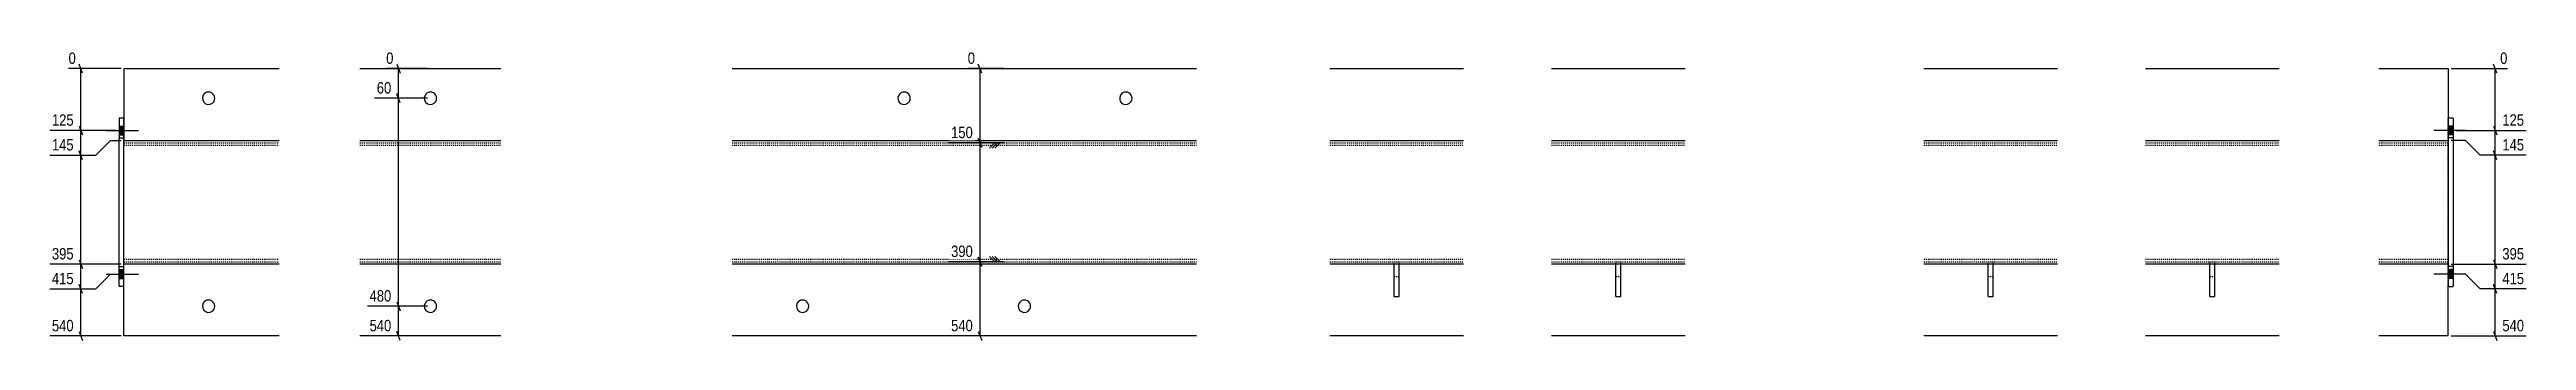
# Model space of a CAD drawing. Header units: millimetres. Extents: x 29 to 47384, y 10 to 1917.
# Drawn here: x 23525 to 28529, y 14 to 602 of the extents above; entities that cross this region are included whole.
import ezdxf

# ---------------------------------------------------------------- set-up
doc = ezdxf.new("R2010")
doc.units = ezdxf.units.MM
doc.linetypes.add('DXK_LINE_DOT2', pattern=[3.9198, 1.9599, -1.9599])
doc.layers.add('MÅLSÆTNING', color=7, linetype='Continuous')
doc.layers.add('STÅL', color=7, linetype='Continuous')
doc.styles.add('Arial Narrow', font='ARIALN.TTF', dxfattribs={"height": 0.2})

msp = doc.modelspace()

# ---------------------------------------------------------------- hatches: boundary and pattern name
at = {"layer": 'STÅL', "linetype": 'Continuous'}
for points in [[(23665.9, 447.4), (23665.9, 429.4), (23675.9, 429.4), (23675.9, 447.4)], [(23665.9, 447.4), (23665.9, 429.4), (23675.9, 429.4), (23675.9, 447.4)], [(23665.9, 447.4), (23665.9, 429.4), (23675.9, 429.4), (23675.9, 447.4)], [(28380.9, 429.4), (28380.9, 447.4), (28370.9, 447.4), (28370.9, 429.4)], [(28380.9, 429.4), (28380.9, 447.4), (28370.9, 447.4), (28370.9, 429.4)], [(28380.9, 429.4), (28380.9, 447.4), (28370.9, 447.4), (28370.9, 429.4)], [(23665.9, 157.4), (23665.9, 139.4), (23675.9, 139.4), (23675.9, 157.4)], [(23665.9, 157.4), (23665.9, 139.4), (23675.9, 139.4), (23675.9, 157.4)], [(23665.9, 157.4), (23665.9, 139.4), (23675.9, 139.4), (23675.9, 157.4)], [(28380.9, 139.4), (28380.9, 157.4), (28370.9, 157.4), (28370.9, 139.4)], [(28380.9, 139.4), (28380.9, 157.4), (28370.9, 157.4), (28370.9, 139.4)], [(28380.9, 139.4), (28380.9, 157.4), (28370.9, 157.4), (28370.9, 139.4)]]:
    msp.add_hatch(color=96, dxfattribs=at).paths.add_polyline_path(points)

# ---------------------------------------------------------------- linework, layer by layer
at = {"layer": 'MÅLSÆTNING', "color": 7, "linetype": 'Continuous'}
for p, q in [((23669.9, 563.4), (23563.9, 563.4)), ((23592.3, 554.4), (23585.1, 572.4)), ((25453.6, 563.4), (25380.4, 563.4)), ((25408.8, 554.4), (25401.6, 572.4)), ((28376.9, 563.4), (28490.9, 563.4)), ((28469.6, 554.4), (28462.4, 572.4)), ((24288.9, 503.4), (24182.2, 503.4)), ((24234, 494.4), (24226.8, 512.4)), ((24230.4, 83.4), (24230.4, 503.4)), ((23618.7, 388.4), (23648.7, 418.4)), ((23618.7, 388.4), (23648.7, 418.4)), ((23648.7, 418.4), (23669.9, 418.4)), ((23648.7, 418.4), (23669.9, 418.4)), ((25453.6, 413.4), (25342.4, 413.4)), ((25408.8, 404.4), (25401.6, 422.4)), ((25435.2, 413.4), (25424.7, 402.9)), ((25445.7, 413.4), (25424.7, 413.4)), ((25435.2, 413.4), (25424.7, 402.9)), ((25445.7, 413.4), (25424.7, 413.4)), ((25440.5, 413.4), (25430, 402.9)), ((25440.5, 413.4), (25430, 402.9)), ((25445.7, 413.4), (25435.2, 402.9)), ((25445.7, 413.4), (25435.2, 402.9)), ((28406, 418.4), (28376.9, 418.4)), ((28406, 418.4), (28376.9, 418.4)), ((28436, 388.4), (28406, 418.4)), ((28436, 388.4), (28406, 418.4)), ((23525.9, 388.4), (23618.7, 388.4)), ((23592.3, 379.4), (23585.1, 397.4)), ((23588.7, 168.4), (23588.7, 388.4)), ((28528.9, 388.4), (28436, 388.4)), ((28469.6, 379.4), (28462.4, 397.4)), ((28466, 168.4), (28466, 388.4)), ((23669.9, 168.4), (23525.9, 168.4)), ((23585.1, 177.4), (23592.3, 159.4)), ((25453.6, 173.4), (25342.4, 173.4)), ((25408.8, 164.4), (25401.6, 182.4)), ((25405.2, 23.4), (25405.2, 173.4)), ((25435.2, 173.4), (25424.7, 183.9)), ((25435.2, 173.4), (25424.7, 183.9)), ((25445.7, 173.4), (25424.7, 173.4)), ((25445.7, 173.4), (25424.7, 173.4)), ((25440.5, 173.4), (25430, 183.9)), ((25440.5, 173.4), (25430, 183.9)), ((25445.7, 173.4), (25435.2, 183.9)), ((25445.7, 173.4), (25435.2, 183.9)), ((28376.9, 168.4), (28528.9, 168.4)), ((28462.4, 177.4), (28469.6, 159.4)), ((23525.9, 118.4), (23618.7, 118.4)), ((23592.3, 109.4), (23585.1, 127.4)), ((23588.7, 23.4), (23588.7, 118.4)), ((23618.7, 118.4), (23648.7, 148.4)), ((23618.7, 118.4), (23648.7, 148.4)), ((23648.7, 148.4), (23659.9, 148.4)), ((23648.7, 148.4), (23659.9, 148.4)), ((28406, 148.4), (28386.9, 148.4)), ((28406, 148.4), (28386.9, 148.4)), ((28436, 118.4), (28406, 148.4)), ((28436, 118.4), (28406, 148.4)), ((28528.9, 118.4), (28436, 118.4)), ((28469.6, 109.4), (28462.4, 127.4)), ((28466, 23.4), (28466, 118.4)), ((24288.9, 83.4), (24167.6, 83.4)), ((24288.9, 83.4), (24167.6, 83.4)), ((24226.8, 92.4), (24234, 74.4)), ((24226.8, 92.4), (24234, 74.4)), ((24230.4, 23.4), (24230.4, 83.4)), ((23669.9, 23.4), (23525.9, 23.4)), ((23585.1, 32.4), (23592.3, 14.4)), ((24288.9, 23.4), (24167.6, 23.4)), ((24234, 14.4), (24226.8, 32.4)), ((25453.6, 23.4), (25342.4, 23.4)), ((25401.6, 32.4), (25408.8, 14.4)), ((28376.9, 23.4), (28528.9, 23.4)), ((28462.4, 32.4), (28469.6, 14.4))]:
    msp.add_line(p, q, dxfattribs=at)
at = {"layer": 'STÅL', "color": 2, "linetype": 'Continuous'}
for p, q in [((23675.9, 563.4), (23675.9, 463.4)), ((23675.9, 563.4), (23989.4, 563.4)), ((24152.4, 563.4), (24437.4, 563.4)), ((24904.4, 563.4), (25842.4, 563.4)), ((26111.9, 563.4), (26381.9, 563.4)), ((26559.9, 563.4), (26829.9, 563.4)), ((27311.9, 563.4), (27581.9, 563.4)), ((27759.9, 563.4), (28029.9, 563.4)), ((28230.9, 563.4), (28370.9, 563.4)), ((28370.9, 563.4), (28370.9, 463.4)), ((23675.9, 463.4), (23665.9, 463.4)), ((23665.9, 463.4), (23665.9, 423.4)), ((23675.9, 463.4), (23675.9, 423.4)), ((28380.9, 463.4), (28370.9, 463.4)), ((28370.9, 463.4), (28370.9, 423.4)), ((28380.9, 463.4), (28380.9, 423.4)), ((23665.9, 123.4), (23665.9, 423.4)), ((23665.9, 423.4), (23675.9, 423.4)), ((23675.9, 423.4), (23675.9, 418.4)), ((23675.9, 168.4), (23675.9, 418.4)), ((23675.9, 418.4), (23989.4, 418.4)), ((24152.4, 418.4), (24437.4, 418.4)), ((24904.4, 418.4), (25842.4, 418.4)), ((26111.9, 418.4), (26381.9, 418.4)), ((26559.9, 418.4), (26829.9, 418.4)), ((27311.9, 418.4), (27581.9, 418.4)), ((27759.9, 418.4), (28029.9, 418.4)), ((28230.9, 418.4), (28370.9, 418.4)), ((28370.9, 423.4), (28370.9, 418.4)), ((28380.9, 423.4), (28370.9, 423.4)), ((28370.9, 418.4), (28370.9, 168.4)), ((28380.9, 423.4), (28380.9, 123.4)), ((23665.9, 163.4), (23675.9, 163.4)), ((23675.9, 123.4), (23675.9, 168.4)), ((23989.4, 168.4), (23675.9, 168.4)), ((24437.4, 168.4), (24152.4, 168.4)), ((25842.4, 168.4), (24904.4, 168.4)), ((26381.9, 168.4), (26111.9, 168.4)), ((26241.9, 103.4), (26241.9, 168.4)), ((26251.9, 103.4), (26251.9, 168.4)), ((26829.9, 168.4), (26559.9, 168.4)), ((26689.9, 103.4), (26689.9, 168.4)), ((26699.9, 103.4), (26699.9, 168.4)), ((27581.9, 168.4), (27311.9, 168.4)), ((27441.9, 103.4), (27441.9, 168.4)), ((27451.9, 103.4), (27451.9, 168.4)), ((28029.9, 168.4), (27759.9, 168.4)), ((27889.9, 103.4), (27889.9, 168.4)), ((27899.9, 103.4), (27899.9, 168.4)), ((28370.9, 168.4), (28230.9, 168.4)), ((28370.9, 168.4), (28370.9, 123.4)), ((28380.9, 163.4), (28370.9, 163.4)), ((23675.9, 123.4), (23665.9, 123.4)), ((23675.9, 23.4), (23675.9, 123.4)), ((26241.9, 103.4), (26251.9, 103.4)), ((26689.9, 103.4), (26699.9, 103.4)), ((27441.9, 103.4), (27451.9, 103.4)), ((27889.9, 103.4), (27899.9, 103.4)), ((28370.9, 23.4), (28370.9, 123.4)), ((28370.9, 123.4), (28380.9, 123.4)), ((23989.4, 23.4), (23675.9, 23.4)), ((24437.4, 23.4), (24152.4, 23.4)), ((25842.4, 23.4), (24904.4, 23.4)), ((26381.9, 23.4), (26111.9, 23.4)), ((26829.9, 23.4), (26559.9, 23.4)), ((27581.9, 23.4), (27311.9, 23.4)), ((28029.9, 23.4), (27759.9, 23.4)), ((28370.9, 23.4), (28230.9, 23.4))]:
    msp.add_line(p, q, dxfattribs=at)
at = {"layer": 'STÅL', "color": 7, "linetype": 'DXK_LINE_DOT2'}
for p, q in [((23675.9, 178.4), (23675.9, 463.4)), ((28370.9, 178.4), (28370.9, 463.4)), ((23675.9, 413.4), (23989.4, 413.4)), ((23675.9, 408.4), (23989.4, 408.4)), ((24152.4, 413.4), (24437.4, 413.4)), ((24152.4, 408.4), (24437.4, 408.4)), ((24904.4, 413.4), (25842.4, 413.4)), ((24904.4, 408.4), (25842.4, 408.4)), ((26111.9, 413.4), (26381.9, 413.4)), ((26111.9, 408.4), (26381.9, 408.4)), ((26559.9, 413.4), (26829.9, 413.4)), ((26559.9, 408.4), (26829.9, 408.4)), ((27311.9, 413.4), (27581.9, 413.4)), ((27311.9, 408.4), (27581.9, 408.4)), ((27759.9, 413.4), (28029.9, 413.4)), ((27759.9, 408.4), (28029.9, 408.4)), ((28230.9, 413.4), (28370.9, 413.4)), ((28230.9, 408.4), (28370.9, 408.4)), ((23675.9, 173.4), (23675.9, 178.4)), ((23675.9, 178.4), (23989.4, 178.4)), ((23675.9, 173.4), (23989.4, 173.4)), ((23675.9, 123.4), (23675.9, 173.4)), ((24152.4, 178.4), (24437.4, 178.4)), ((24152.4, 173.4), (24437.4, 173.4)), ((24904.4, 178.4), (25842.4, 178.4)), ((24904.4, 173.4), (25842.4, 173.4)), ((26111.9, 178.4), (26381.9, 178.4)), ((26111.9, 173.4), (26381.9, 173.4)), ((26241.9, 168.4), (26241.9, 173.4)), ((26241.9, 173.4), (26251.9, 173.4)), ((26251.9, 168.4), (26251.9, 173.4)), ((26559.9, 178.4), (26829.9, 178.4)), ((26559.9, 173.4), (26829.9, 173.4)), ((26689.9, 168.4), (26689.9, 173.4)), ((26689.9, 173.4), (26699.9, 173.4)), ((26699.9, 168.4), (26699.9, 173.4)), ((27311.9, 178.4), (27581.9, 178.4)), ((27311.9, 173.4), (27581.9, 173.4)), ((27441.9, 168.4), (27441.9, 173.4)), ((27441.9, 173.4), (27451.9, 173.4)), ((27451.9, 168.4), (27451.9, 173.4)), ((27759.9, 178.4), (28029.9, 178.4)), ((27759.9, 173.4), (28029.9, 173.4)), ((27889.9, 168.4), (27889.9, 173.4)), ((27889.9, 173.4), (27899.9, 173.4)), ((27899.9, 168.4), (27899.9, 173.4)), ((28230.9, 178.4), (28370.9, 178.4)), ((28230.9, 173.4), (28370.9, 173.4)), ((28370.9, 173.4), (28370.9, 178.4)), ((28370.9, 123.4), (28370.9, 173.4)), ((26241.9, 143.4), (26251.9, 143.4)), ((26689.9, 143.4), (26699.9, 143.4)), ((27441.9, 143.4), (27451.9, 143.4)), ((27889.9, 143.4), (27899.9, 143.4))]:
    msp.add_line(p, q, dxfattribs=at)
at = {"layer": 'STÅL', "color": 96, "linetype": 'Continuous'}
for p, q in [((23639.9, 438.4), (23704.9, 438.4)), ((23639.9, 438.4), (23704.9, 438.4)), ((23639.9, 438.4), (23704.9, 438.4)), ((23665.9, 447.4), (23675.9, 447.4)), ((23665.9, 447.4), (23675.9, 447.4)), ((23665.9, 447.4), (23675.9, 447.4)), ((23665.9, 429.4), (23675.9, 429.4)), ((23665.9, 429.4), (23675.9, 429.4)), ((23665.9, 429.4), (23675.9, 429.4)), ((28406.9, 438.4), (28341.9, 438.4)), ((28406.9, 438.4), (28341.9, 438.4)), ((28406.9, 438.4), (28341.9, 438.4)), ((28380.9, 447.4), (28370.9, 447.4)), ((28380.9, 447.4), (28370.9, 447.4)), ((28380.9, 447.4), (28370.9, 447.4)), ((28380.9, 429.4), (28370.9, 429.4)), ((28380.9, 429.4), (28370.9, 429.4)), ((28380.9, 429.4), (28370.9, 429.4)), ((23665.9, 157.4), (23675.9, 157.4)), ((23665.9, 157.4), (23675.9, 157.4)), ((23665.9, 157.4), (23675.9, 157.4)), ((28380.9, 157.4), (28370.9, 157.4)), ((28380.9, 157.4), (28370.9, 157.4)), ((28380.9, 157.4), (28370.9, 157.4)), ((23639.9, 148.4), (23704.9, 148.4)), ((23639.9, 148.4), (23704.9, 148.4)), ((23639.9, 148.4), (23704.9, 148.4)), ((23665.9, 139.4), (23675.9, 139.4)), ((23665.9, 139.4), (23675.9, 139.4)), ((23665.9, 139.4), (23675.9, 139.4)), ((28406.9, 148.4), (28341.9, 148.4)), ((28406.9, 148.4), (28341.9, 148.4)), ((28406.9, 148.4), (28341.9, 148.4)), ((28380.9, 139.4), (28370.9, 139.4)), ((28380.9, 139.4), (28370.9, 139.4)), ((28380.9, 139.4), (28370.9, 139.4))]:
    msp.add_line(p, q, dxfattribs=at)
at = {"layer": 'STÅL', "color": 2, "linetype": 'Continuous'}
for centre, start, end in [((23846.9, 503.4), 150.3737, 330.3737), ((23846.9, 503.4), 330.3737, 150.3737), ((24294.9, 503.4), 150.3737, 330.3737), ((24294.9, 503.4), 330.3737, 150.3737), ((25251.9, 503.4), 150.3737, 330.3737), ((25251.9, 503.4), 330.3737, 150.3737), ((25699.9, 503.4), 150.3737, 330.3737), ((25699.9, 503.4), 330.3737, 150.3737), ((23846.9, 83.4), 150.3737, 330.3737), ((23846.9, 83.4), 330.3737, 150.3737), ((24294.9, 83.4), 150.3737, 330.3737), ((24294.9, 83.4), 330.3737, 150.3737), ((25046.9, 83.4), 150.3737, 330.3737), ((25046.9, 83.4), 330.3737, 150.3737), ((25494.9, 83.4), 150.3737, 330.3737), ((25494.9, 83.4), 330.3737, 150.3737)]:
    msp.add_arc(centre, 12.5, start, end, dxfattribs=at)

# ---------------------------------------------------------------- next in the draw order: wipeouts: each hides what was drawn before it
at = {"color": 0, "linetype": 'Continuous'}
for points in [[(24220.7, 508.2), (24220.7, 541.8), (24181.8, 541.8), (24181.8, 508.2)], [(23579, 393.2), (23579, 426.8), (23525.5, 426.8), (23525.5, 393.2)], [(28529.3, 393.2), (28529.3, 426.8), (28475.8, 426.8), (28475.8, 393.2)], [(25395.5, 178.2), (25395.5, 211.8), (25342, 211.8), (25342, 178.2)], [(23579, 123.2), (23579, 156.8), (23525.5, 156.8), (23525.5, 123.2)], [(28529.3, 123.2), (28529.3, 156.8), (28475.8, 156.8), (28475.8, 123.2)], [(24220.7, 88.2), (24220.7, 121.8), (24167.2, 121.8), (24167.2, 88.2)], [(23579, 28.2), (23579, 61.8), (23525.5, 61.8), (23525.5, 28.2)], [(24220.7, 28.2), (24220.7, 61.8), (24167.2, 61.8), (24167.2, 28.2)], [(25395.5, 28.2), (25395.5, 61.8), (25342, 61.8), (25342, 28.2)], [(28529.3, 28.2), (28529.3, 61.8), (28475.8, 61.8), (28475.8, 28.2)]]:
    msp.add_wipeout(points, dxfattribs=at).dxf.layer = 'MÅLSÆTNING'

# ---------------------------------------------------------------- next in the draw order: linework, layer by layer
at = {"layer": 'MÅLSÆTNING', "color": 7, "linetype": 'Continuous'}
for p, q in [((23588.7, 438.4), (23588.7, 563.4)), ((24288.9, 563.4), (24205.6, 563.4)), ((24226.8, 572.4), (24234, 554.4)), ((24230.4, 503.4), (24230.4, 563.4)), ((28466, 438.4), (28466, 563.4)), ((24288.9, 503.4), (24182.2, 503.4)), ((24234, 494.4), (24226.8, 512.4)), ((23659.9, 438.4), (23525.9, 438.4)), ((23659.9, 438.4), (23525.9, 438.4)), ((23585.1, 447.4), (23592.3, 429.4)), ((23585.1, 447.4), (23592.3, 429.4)), ((23588.7, 388.4), (23588.7, 438.4)), ((25405.2, 173.4), (25405.2, 413.4)), ((28386.9, 438.4), (28528.9, 438.4)), ((28386.9, 438.4), (28528.9, 438.4)), ((28462.4, 447.4), (28469.6, 429.4)), ((28462.4, 447.4), (28469.6, 429.4)), ((28466, 388.4), (28466, 438.4)), ((23525.9, 388.4), (23618.7, 388.4)), ((23592.3, 379.4), (23585.1, 397.4)), ((28528.9, 388.4), (28436, 388.4)), ((28469.6, 379.4), (28462.4, 397.4)), ((23669.9, 168.4), (23525.9, 168.4)), ((23585.1, 177.4), (23592.3, 159.4)), ((23588.7, 118.4), (23588.7, 168.4)), ((25453.6, 173.4), (25342.4, 173.4)), ((25401.6, 182.4), (25408.8, 164.4)), ((28376.9, 168.4), (28528.9, 168.4)), ((28462.4, 177.4), (28469.6, 159.4)), ((28466, 118.4), (28466, 168.4)), ((23525.9, 118.4), (23618.7, 118.4)), ((23592.3, 109.4), (23585.1, 127.4)), ((28528.9, 118.4), (28436, 118.4)), ((28469.6, 109.4), (28462.4, 127.4))]:
    msp.add_line(p, q, dxfattribs=at)

# ---------------------------------------------------------------- next in the draw order: texts
at = {"layer": 'MÅLSÆTNING', "color": 3, "linetype": 'Continuous', "style": 'Arial Narrow'}
for s, p in [('60', (24186.6, 513)), ('145', (23530.3, 398)), ('145', (28480.6, 398)), ('390', (25346.8, 183)), ('415', (23530.3, 128)), ('415', (28480.6, 128)), ('480', (24172, 93)), ('540', (23530.3, 33)), ('540', (24172, 33)), ('540', (25346.8, 33)), ('540', (28480.6, 33))]:
    msp.add_text(s, height=22.91, dxfattribs=at).set_placement(p)

# ---------------------------------------------------------------- next in the draw order: wipeouts: each hides what was drawn before it
at = {"color": 0, "linetype": 'Continuous'}
for points in [[(23583.3, 568.2), (23583.3, 601.8), (23559.1, 601.8), (23559.1, 568.2)], [(24225, 568.2), (24225, 601.8), (24200.8, 601.8), (24200.8, 568.2)], [(28495.7, 568.2), (28495.7, 601.8), (28471.4, 601.8), (28471.4, 568.2)], [(23579, 443.2), (23579, 476.8), (23525.5, 476.8), (23525.5, 443.2)], [(25395.5, 418.2), (25395.5, 451.8), (25342, 451.8), (25342, 418.2)], [(28529.3, 443.2), (28529.3, 476.8), (28475.8, 476.8), (28475.8, 443.2)], [(23579, 173.2), (23579, 206.8), (23525.5, 206.8), (23525.5, 173.2)], [(28529.3, 173.2), (28529.3, 206.8), (28475.8, 206.8), (28475.8, 173.2)]]:
    msp.add_wipeout(points, dxfattribs=at).dxf.layer = 'MÅLSÆTNING'

# ---------------------------------------------------------------- next in the draw order: linework, layer by layer
at = {"layer": 'MÅLSÆTNING', "color": 7, "linetype": 'Continuous'}
for p, q in [((25405.2, 413.4), (25405.2, 563.4)), ((25453.6, 413.4), (25342.4, 413.4)), ((25401.6, 422.4), (25408.8, 404.4))]:
    msp.add_line(p, q, dxfattribs=at)

# ---------------------------------------------------------------- next in the draw order: texts
at = {"layer": 'MÅLSÆTNING', "color": 3, "linetype": 'Continuous', "style": 'Arial Narrow'}
for s, height, p in [('0', 22.9, (23563.9, 573)), ('0', 22.9, (24205.6, 573)), ('0', 22.9, (28476.2, 573)), ('125', 22.91, (23530.3, 448)), ('125', 22.91, (28480.6, 448)), ('150', 22.91, (25346.8, 423)), ('395', 22.91, (23530.3, 178)), ('395', 22.91, (28480.6, 178))]:
    msp.add_text(s, height=height, dxfattribs=at).set_placement(p)

# ---------------------------------------------------------------- next in the draw order: wipeouts: each hides what was drawn before it
at = {"color": 0, "linetype": 'Continuous'}
msp.add_wipeout([(25399.8, 568.2), (25399.8, 601.8), (25375.6, 601.8), (25375.6, 568.2)], dxfattribs=at).dxf.layer = 'MÅLSÆTNING'

# ---------------------------------------------------------------- next in the draw order: texts
at = {"layer": 'MÅLSÆTNING', "color": 3, "linetype": 'Continuous', "style": 'Arial Narrow'}
msp.add_text('0', height=22.9, dxfattribs=at).set_placement((25380.4, 573))

doc.saveas('drawing.dxf')
